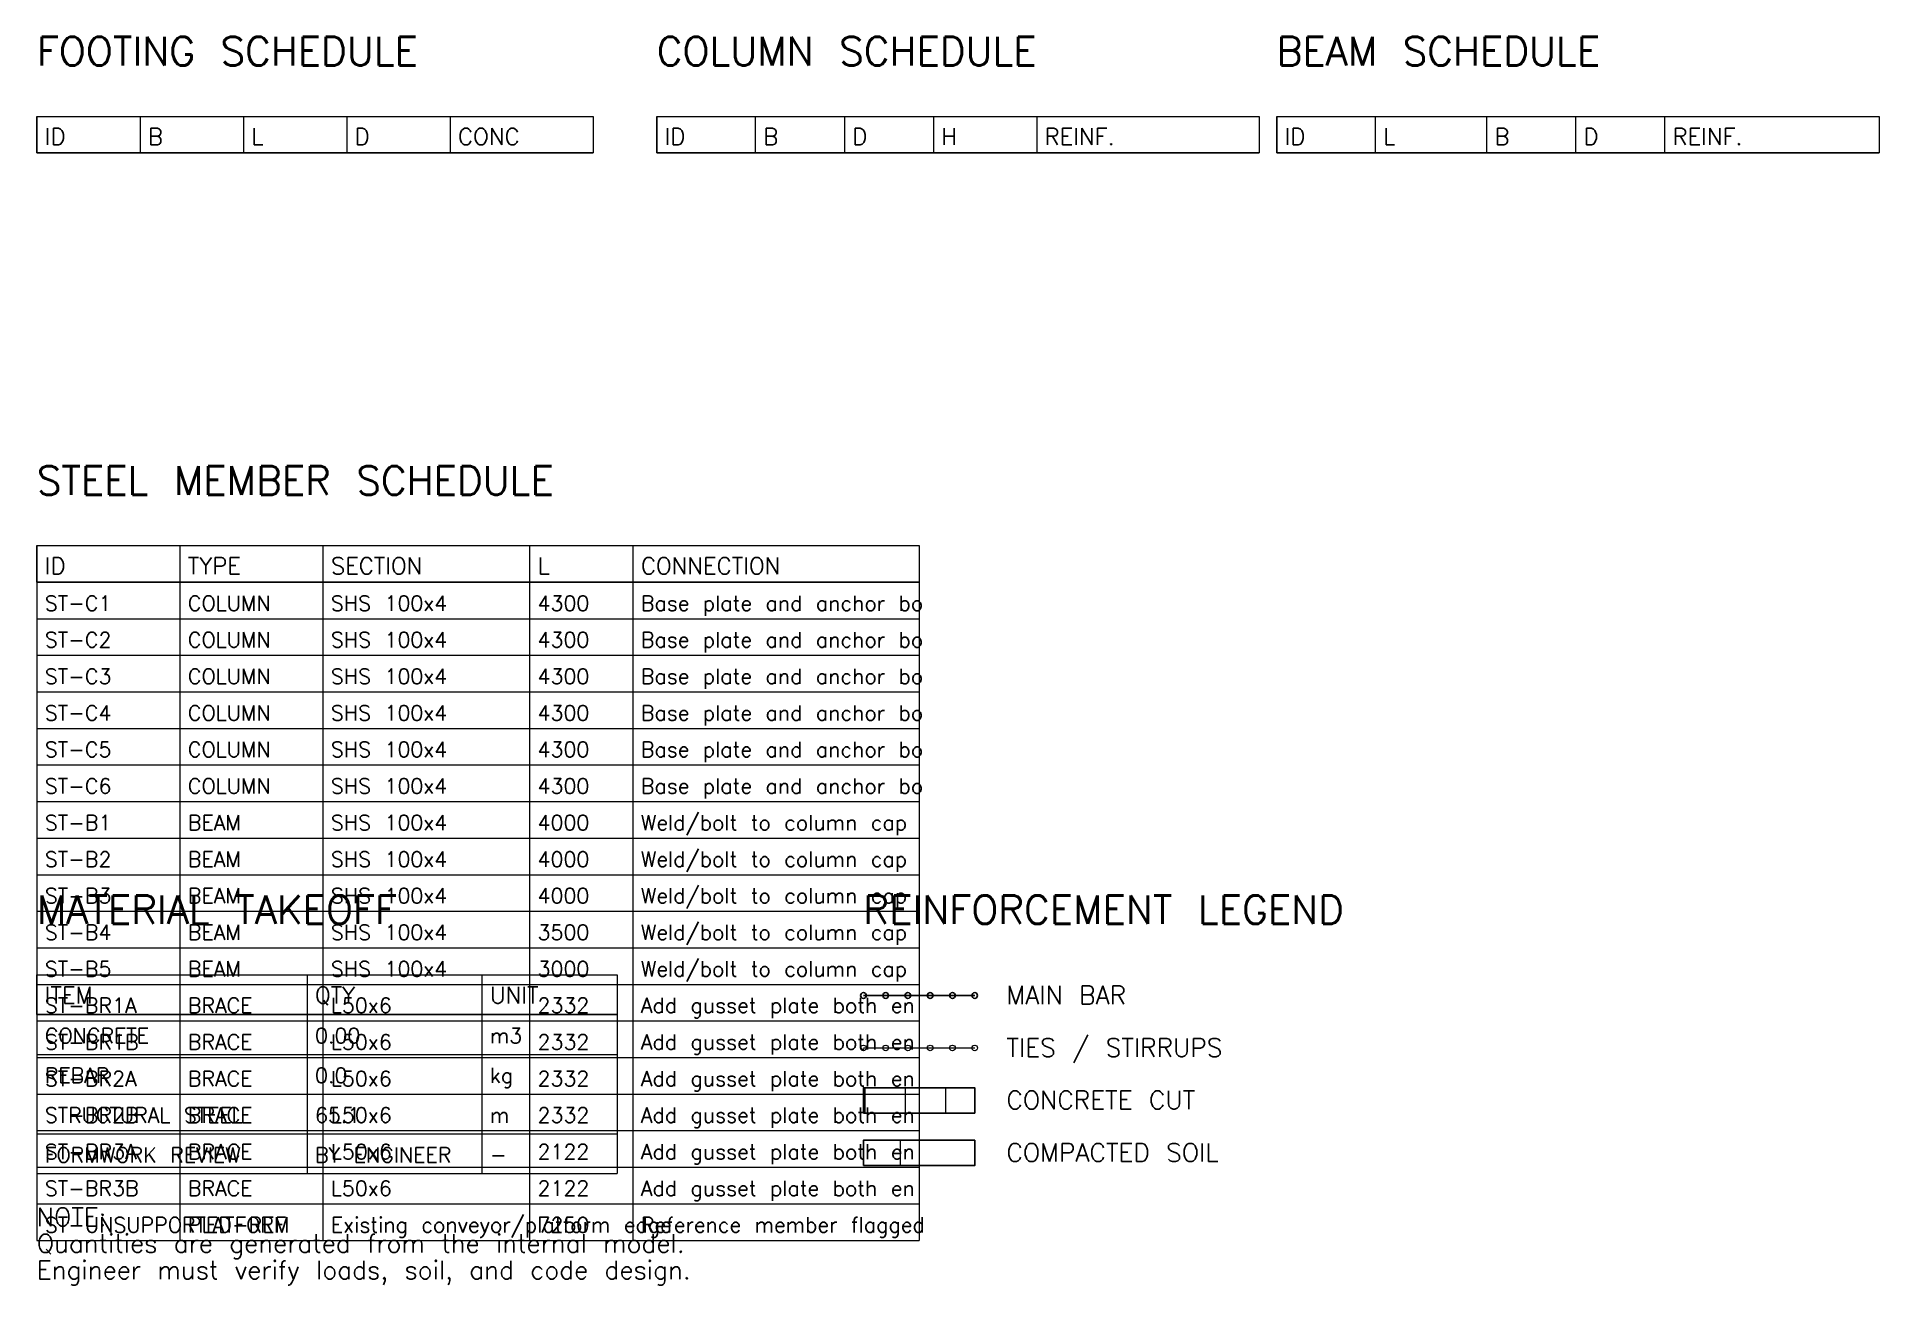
# Model space of a CAD drawing. Header units: millimetres. Extents: x -700 to 52160, y -40890 to 8260.
# Drawn here: x 24000 to 35590, y -33172 to -25320 of the extents above; entities that cross this region are included whole.
import ezdxf

# ---------------------------------------------------------------- set-up
doc = ezdxf.new("R2010")
doc.units = ezdxf.units.MM
for name, color, linetype, lineweight in [('SAI-A-BORDER', 7, 'Continuous', 25), ('SAI-A-TEXT', 4, 'Continuous', 13), ('SAI-A-TITLE', 6, 'Continuous', 30), ('SAI-H-CONCRETE', 8, 'Continuous', 13), ('SAI-H-SOIL', 8, 'Continuous', 13), ('SAI-S-REBAR', 1, 'Continuous', 25), ('SAI-S-TIES', 3, 'Continuous', 20), ('SAI-SCHEDULE', 4, 'Continuous', 13)]:
    doc.layers.add(name, color=color, linetype=linetype, lineweight=lineweight)
doc.styles.add('SAI-STANDARD', font='txt.shx')

msp = doc.modelspace()

# ---------------------------------------------------------------- texts
at = {"layer": 'SAI-A-TEXT', "style": 'SAI-STANDARD'}
for s, p in [('MAIN BAR', (30100, -31405)), ('TIES / STIRRUPS', (30100, -31735)), ('CONCRETE CUT', (30100, -32065)), ('COMPACTED SOIL', (30100, -32395)), ('NOTE:', (24000, -32800)), ('Quantities are generated from the internal model.', (24000, -32967)), ('Engineer must verify loads, soil, and code design.', (24000, -33134))]:
    msp.add_text(s, height=115, dxfattribs=at).set_placement(p)
at = {"layer": 'SAI-A-TITLE', "style": 'SAI-STANDARD'}
for s, p in [('FOOTING SCHEDULE', (24000, -25500)), ('COLUMN SCHEDULE', (27900, -25500)), ('BEAM SCHEDULE', (31800, -25500)), ('STEEL MEMBER SCHEDULE', (24000, -28200)), ('MATERIAL TAKEOFF', (24000, -30900)), ('REINFORCEMENT LEGEND', (29200, -30900))]:
    msp.add_text(s, height=180, dxfattribs=at).set_placement(p)
at = {"layer": 'SAI-SCHEDULE', "style": 'SAI-STANDARD'}
for s, height, p in [('ID', 105, (24050, -26000)), ('B', 105, (24700, -26000)), ('L', 105, (25350, -26000)), ('D', 105, (26000, -26000)), ('CONC', 105, (26650, -26000)), ('ID', 105, (27950, -26000)), ('B', 105, (28570, -26000)), ('D', 105, (29130, -26000)), ('H', 105, (29690, -26000)), ('REINF.', 105, (30340, -26000)), ('ID', 105, (31850, -26000)), ('L', 105, (32470, -26000)), ('B', 105, (33170, -26000)), ('D', 105, (33730, -26000)), ('REINF.', 105, (34290, -26000)), ('ID', 105, (24050, -28700)), ('TYPE', 105, (24950, -28700)), ('SECTION', 105, (25850, -28700)), ('L', 105, (27150, -28700)), ('CONNECTION', 105, (27800, -28700)), ('ST-C1', 95, (24050, -28930)), ('COLUMN', 95, (24950, -28930)), ('SHS 100x4', 95, (25850, -28930)), ('4300', 95, (27150, -28930)), ('Base plate and anchor bo', 95, (27800, -28930)), ('ST-C2', 95, (24050, -29160)), ('COLUMN', 95, (24950, -29160)), ('SHS 100x4', 95, (25850, -29160)), ('4300', 95, (27150, -29160)), ('Base plate and anchor bo', 95, (27800, -29160)), ('ST-C3', 95, (24050, -29390)), ('COLUMN', 95, (24950, -29390)), ('SHS 100x4', 95, (25850, -29390)), ('4300', 95, (27150, -29390)), ('Base plate and anchor bo', 95, (27800, -29390)), ('ST-C4', 95, (24050, -29620)), ('COLUMN', 95, (24950, -29620)), ('SHS 100x4', 95, (25850, -29620)), ('4300', 95, (27150, -29620)), ('Base plate and anchor bo', 95, (27800, -29620)), ('ST-C5', 95, (24050, -29850)), ('COLUMN', 95, (24950, -29850)), ('SHS 100x4', 95, (25850, -29850)), ('4300', 95, (27150, -29850)), ('Base plate and anchor bo', 95, (27800, -29850)), ('ST-C6', 95, (24050, -30080)), ('COLUMN', 95, (24950, -30080)), ('SHS 100x4', 95, (25850, -30080)), ('4300', 95, (27150, -30080)), ('Base plate and anchor bo', 95, (27800, -30080)), ('ST-B1', 95, (24050, -30310)), ('BEAM', 95, (24950, -30310)), ('SHS 100x4', 95, (25850, -30310)), ('4000', 95, (27150, -30310)), ('Weld/bolt to column cap ', 95, (27800, -30310)), ('ST-B2', 95, (24050, -30540)), ('BEAM', 95, (24950, -30540)), ('SHS 100x4', 95, (25850, -30540)), ('4000', 95, (27150, -30540)), ('Weld/bolt to column cap ', 95, (27800, -30540)), ('ST-B3', 95, (24050, -30770)), ('BEAM', 95, (24950, -30770)), ('SHS 100x4', 95, (25850, -30770)), ('4000', 95, (27150, -30770)), ('Weld/bolt to column cap ', 95, (27800, -30770)), ('ST-B4', 95, (24050, -31000)), ('BEAM', 95, (24950, -31000)), ('SHS 100x4', 95, (25850, -31000)), ('3500', 95, (27150, -31000)), ('Weld/bolt to column cap ', 95, (27800, -31000)), ('ST-B5', 95, (24050, -31230)), ('BEAM', 95, (24950, -31230)), ('SHS 100x4', 95, (25850, -31230)), ('3000', 95, (27150, -31230)), ('Weld/bolt to column cap ', 95, (27800, -31230)), ('ST-BR1A', 95, (24050, -31460)), ('ITEM', 105, (24050, -31400)), ('BRACE', 95, (24950, -31460)), ('QTY', 105, (25750, -31400)), ('L50x6', 95, (25850, -31460)), ('UNIT', 105, (26850, -31400)), ('2332', 95, (27150, -31460)), ('Add gusset plate both en', 95, (27800, -31460)), ('CONCRETE', 95, (24050, -31650)), ('ST-BR1B', 95, (24050, -31690)), ('BRACE', 95, (24950, -31690)), ('0.00', 95, (25750, -31650)), ('L50x6', 95, (25850, -31690)), ('m3', 95, (26850, -31650)), ('2332', 95, (27150, -31690)), ('Add gusset plate both en', 95, (27800, -31690)), ('ST-BR2A', 95, (24050, -31920)), ('REBAR', 95, (24050, -31900)), ('BRACE', 95, (24950, -31920)), ('0.0', 95, (25750, -31900)), ('L50x6', 95, (25850, -31920)), ('kg', 95, (26850, -31900)), ('2332', 95, (27150, -31920)), ('Add gusset plate both en', 95, (27800, -31920)), ('ST-BR2B', 95, (24050, -32150)), ('STRUCTURAL STEEL', 95, (24050, -32150)), ('BRACE', 95, (24950, -32150)), ('65.1', 95, (25750, -32150)), ('L50x6', 95, (25850, -32150)), ('m', 95, (26850, -32150)), ('2332', 95, (27150, -32150)), ('Add gusset plate both en', 95, (27800, -32150)), ('ST-BR3A', 95, (24050, -32380)), ('FORMWORK REVIEW', 95, (24050, -32400)), ('BRACE', 95, (24950, -32380)), ('BY ENGINEER', 95, (25750, -32400)), ('L50x6', 95, (25850, -32380)), ('2122', 95, (27150, -32380)), ('Add gusset plate both en', 95, (27800, -32380)), ('-', 95, (26850, -32400)), ('ST-BR3B', 95, (24050, -32610)), ('BRACE', 95, (24950, -32610)), ('L50x6', 95, (25850, -32610)), ('2122', 95, (27150, -32610)), ('Add gusset plate both en', 95, (27800, -32610)), ('ST-UNSUPPORTED-REF', 95, (24050, -32840)), ('PLATFORM', 95, (24950, -32840)), ('Existing conveyor/platform edge', 95, (25850, -32840)), ('7250', 95, (27150, -32840)), ('Reference member flagged', 95, (27800, -32840))]:
    msp.add_text(s, height=height, dxfattribs=at).set_placement(p)

# ---------------------------------------------------------------- hatches: boundary and pattern name
at = {"layer": 'SAI-H-CONCRETE'}
h = msp.add_hatch(dxfattribs=at)
h.set_pattern_fill('ANSI31', scale=80, angle=45)
h.paths.add_polyline_path([(29200, -32090), (29900, -32090), (29900, -31930), (29200, -31930)])
at = {"layer": 'SAI-H-SOIL'}
h = msp.add_hatch(dxfattribs=at)
h.set_pattern_fill('ANSI32', scale=90, angle=45)
h.paths.add_polyline_path([(29200, -32420), (29900, -32420), (29900, -32260), (29200, -32260)])

# ---------------------------------------------------------------- linework, layer by layer
at = {"layer": 'SAI-A-BORDER'}
for points in [[(29200, -32090), (29900, -32090), (29900, -31930), (29200, -31930), (29200, -32090)], [(29200, -32420), (29900, -32420), (29900, -32260), (29200, -32260), (29200, -32420)]]:
    msp.add_lwpolyline(points, dxfattribs=at)
at = {"layer": 'SAI-S-REBAR'}
msp.add_line((29200, -31350), (29900, -31350), dxfattribs=at)
for centre in [(29200, -31350), (29340, -31350), (29480, -31350), (29620, -31350), (29760, -31350), (29900, -31350)]:
    msp.add_circle(centre, 18, dxfattribs=at)
at = {"layer": 'SAI-S-TIES'}
msp.add_line((29200, -31680), (29900, -31680), dxfattribs=at)
for centre in [(29200, -31680), (29340, -31680), (29480, -31680), (29620, -31680), (29760, -31680), (29900, -31680)]:
    msp.add_circle(centre, 18, dxfattribs=at)
at = {"layer": 'SAI-SCHEDULE'}
for p, q in [((24000, -25820), (24000, -26050)), ((24650, -25820), (24650, -26050)), ((25300, -25820), (25300, -26050)), ((25950, -25820), (25950, -26050)), ((26600, -25820), (26600, -26050)), ((27500, -25820), (27500, -26050)), ((27900, -25820), (27900, -26050)), ((28520, -25820), (28520, -26050)), ((29080, -25820), (29080, -26050)), ((29640, -25820), (29640, -26050)), ((30290, -25820), (30290, -26050)), ((31690, -25820), (31690, -26050)), ((31800, -25820), (31800, -26050)), ((32420, -25820), (32420, -26050)), ((33120, -25820), (33120, -26050)), ((33680, -25820), (33680, -26050)), ((34240, -25820), (34240, -26050)), ((35590, -25820), (35590, -26050)), ((24000, -26050), (27500, -26050)), ((27900, -26050), (31690, -26050)), ((31800, -26050), (35590, -26050)), ((24000, -28520), (24000, -32890)), ((24900, -28520), (24900, -32890)), ((25800, -28520), (25800, -32890)), ((27100, -28520), (27100, -32890)), ((27750, -28520), (27750, -32890)), ((29550, -28520), (29550, -32890)), ((24000, -28750), (29550, -28750)), ((24000, -28980), (29550, -28980)), ((24000, -29210), (29550, -29210)), ((24000, -29440), (29550, -29440)), ((24000, -29670), (29550, -29670)), ((24000, -29900), (29550, -29900)), ((24000, -30130), (29550, -30130)), ((24000, -30360), (29550, -30360)), ((24000, -30590), (29550, -30590)), ((24000, -30820), (29550, -30820)), ((24000, -31050), (29550, -31050)), ((24000, -31220), (24000, -32470)), ((24000, -31280), (29550, -31280)), ((25700, -31220), (25700, -32470)), ((26800, -31220), (26800, -32470)), ((27650, -31220), (27650, -32470)), ((24000, -31470), (27650, -31470)), ((24000, -31510), (29550, -31510)), ((24000, -31720), (27650, -31720)), ((24000, -31740), (29550, -31740)), ((24000, -31970), (29550, -31970)), ((24000, -31970), (27650, -31970)), ((24000, -32200), (29550, -32200)), ((24000, -32220), (27650, -32220)), ((24000, -32430), (29550, -32430)), ((24000, -32470), (27650, -32470)), ((24000, -32660), (29550, -32660)), ((24000, -32890), (29550, -32890))]:
    msp.add_line(p, q, dxfattribs=at)
for points in [[(24000, -25820), (27500, -25820), (27500, -26050), (24000, -26050), (24000, -25820)], [(27900, -25820), (31690, -25820), (31690, -26050), (27900, -26050), (27900, -25820)], [(31800, -25820), (35590, -25820), (35590, -26050), (31800, -26050), (31800, -25820)], [(24000, -28520), (29550, -28520), (29550, -28750), (24000, -28750), (24000, -28520)], [(24000, -31220), (27650, -31220), (27650, -31470), (24000, -31470), (24000, -31220)]]:
    msp.add_lwpolyline(points, dxfattribs=at)

msp.set_redraw_order([(e.dxf.handle, doc.entitydb.next_handle()) for e in msp.query("TEXT MTEXT ATTDEF DIMENSION ARC_DIMENSION")])  # texts and dimensions are drawn at this point

doc.saveas('drawing.dxf')
